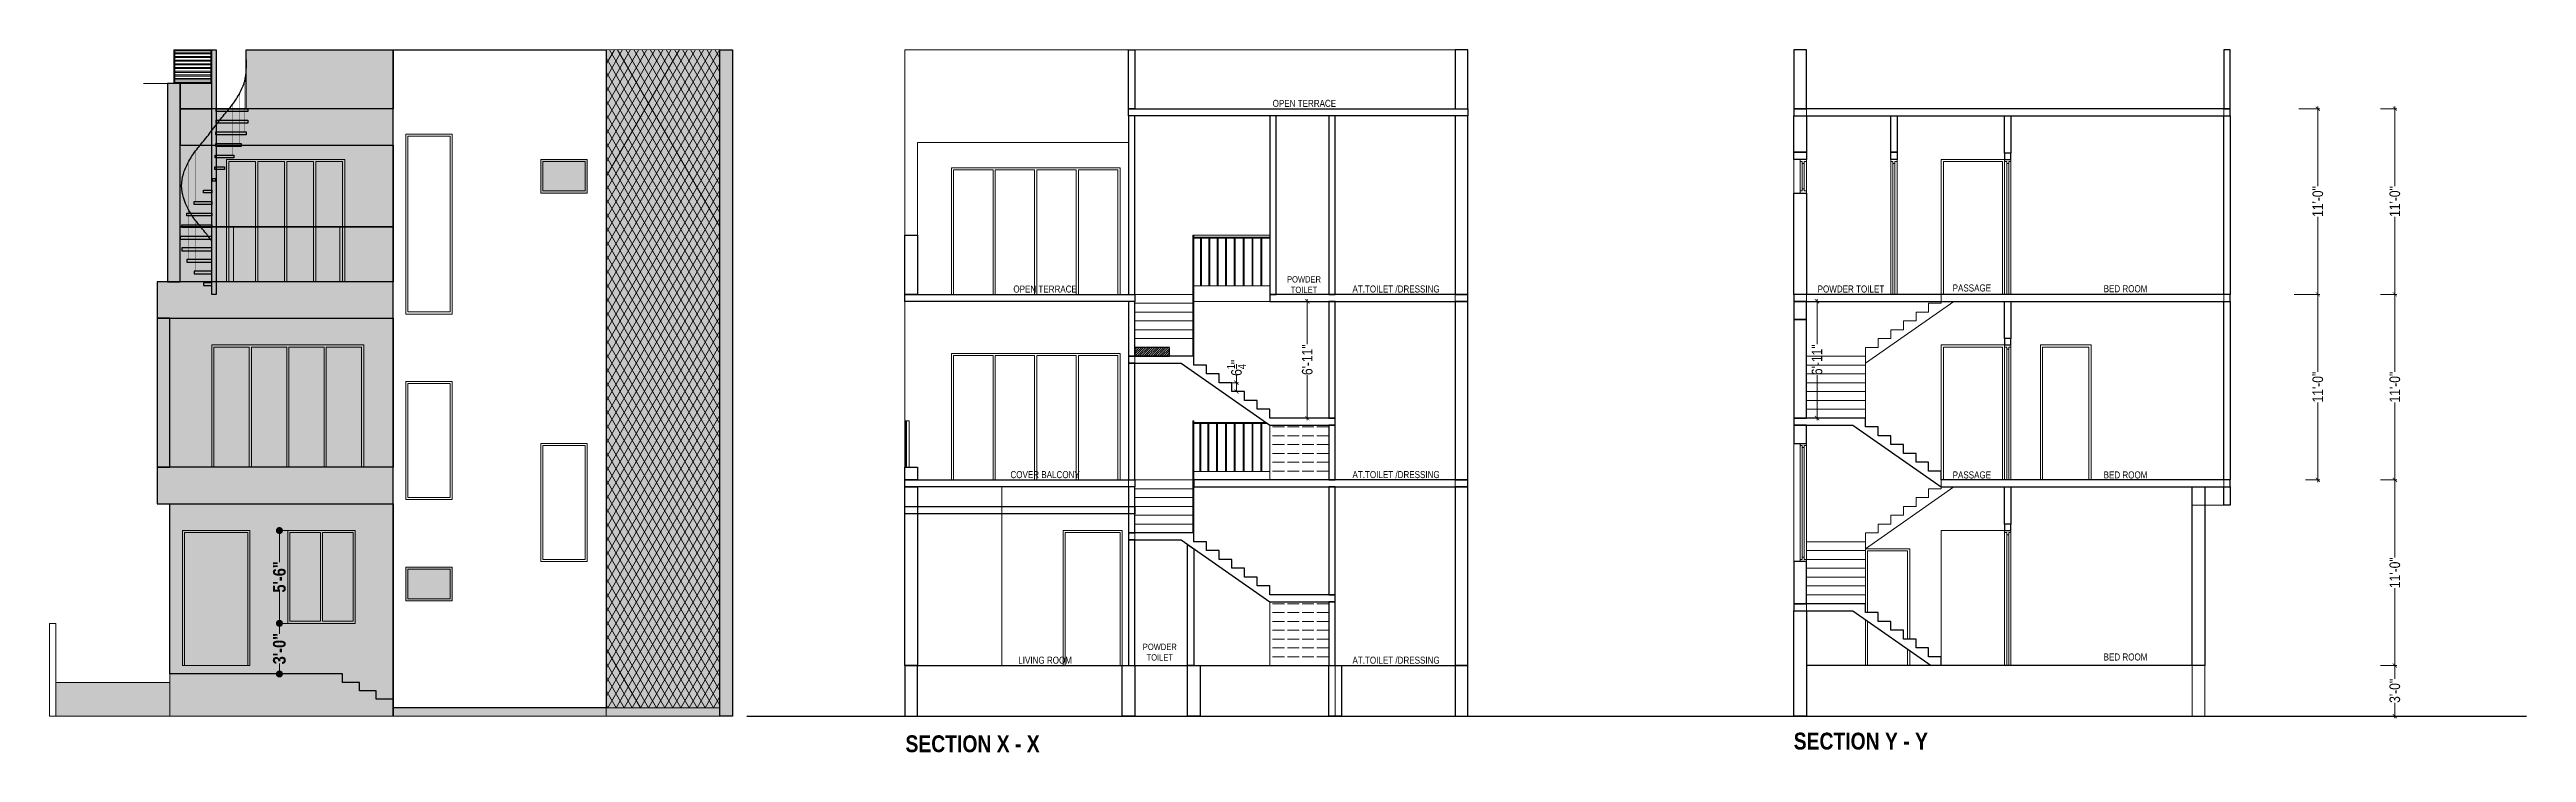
# Model space of a CAD drawing. Header units: millimetres. Extents: x 56222 to 3066687, y -650199 to -121287.
# Drawn here: x 151868 to 153630, y -177091 to -176591 of the extents above; entities that cross this region are included whole.
import ezdxf

# ---------------------------------------------------------------- set-up
doc = ezdxf.new("R2010")
doc.units = ezdxf.units.MM
doc.header["$MEASUREMENT"] = 0
doc.header["$PDMODE"] = 35
doc.linetypes.add('ACAD_ISO02W100', pattern=[15, 12, -3])
doc.layers.get('Defpoints').update_dxf_attribs({"color": 220})
for name, color, linetype, lineweight in [('ELEVATION', 250, 'Continuous', 9), ('ELEVATION ( D~W~RaiL )', 250, 'Continuous', 9), ('ELEVATION ( HATCH )', 251, 'Continuous', 9), ('ELEVATION ( SPIRAL STAIR )', 250, 'Continuous', 9), ('ELEVATION ( WALL COLOUR ) X_', 7, 'Continuous', 9), ('FURNITURE', 32, 'Continuous', 9), ('SECTION', 7, 'Continuous', 9), ('SECTION ( DIM )', 250, 'Continuous', 18), ('SECTION ( D~W~RaiL )', 250, 'Continuous', 18), ('SECTION ( GLASS  COLOUR ) X_', 7, 'Continuous', 9), ('SECTION ( PLine )', 251, 'Continuous', 30), ('SECTION ( SLAB PLine )', 104, 'Continuous', 30), ('X_SHEET', 7, 'Continuous', 9)]:
    doc.layers.add(name, color=color, linetype=linetype, lineweight=lineweight)
for name, color, linetype in [('ELEVATION ( GLASS COLOUR ) X_', 7, 'Continuous'), ('ELEVATION )~BOUNDRY ~( WALL COLOUR ) _', 7, 'Continuous'), ('SECTION ( Text )', 250, 'Continuous')]:
    doc.layers.add(name, color=color, linetype=linetype)
doc.styles.add("Cn_BT_0'-0", font='swissc.ttf')
doc.styles.add('Cn_BT_7½', font='swissc.ttf', dxfattribs={"height": 7.5})
doc.styles.add('Cn_BT_9 ( BOLD )', font='swisscb.ttf', dxfattribs={"height": 9})
doc.styles.add('KATHA', font='swissc.ttf')
doc.dimstyles.new('Cn_BT_7½', dxfattribs={"dimtxt": 9, "dimasz": 3, "dimexe": 1.5, "dimexo": 0, "dimgap": 0.09, "dimtad": 0, "dimdec": 3, "dimzin": 3, "dimdsep": 46, "dimlunit": 4, "dimtxsty": 'Cn_BT_7½', "dimblk": 'ARCHTICK', "dimcen": 0.09, "dimdle": 1.5, "dimclrd": 251, "dimclre": 251, "dimclrt": 14, "dimadec": 0, "dimazin": 0, "dimtfac": 0.75, "dimtdec": 3, "dimtofl": 0, "dimtmove": 0, "dimatfit": 3, "dimfxl": 0, "dimtolj": 1, "dimtzin": 0, "dimlwd": 15, "dimlwe": 15, "dimarcsym": 0})
doc.dimstyles.new('Cn_BT_9 ( BOLD )', dxfattribs={"dimtxt": 9, "dimasz": 5, "dimexe": 1.5, "dimexo": 0, "dimgap": 0.09, "dimtad": 0, "dimzin": 3, "dimdsep": 46, "dimlunit": 4, "dimtxsty": 'Cn_BT_9 ( BOLD )', "dimblk": 'DOT', "dimcen": 0.09, "dimdle": 1.5, "dimclrd": 251, "dimclre": 251, "dimclrt": 5, "dimadec": 0, "dimazin": 0, "dimtfac": 0.75, "dimtofl": 0, "dimtmove": 0, "dimatfit": 3, "dimfxl": 0, "dimtolj": 1, "dimtzin": 0, "dimlwd": 15, "dimlwe": 15, "dimarcsym": 0})

msp = doc.modelspace()

# ---------------------------------------------------------------- texts
at = {"layer": 'SECTION ( Text )', "attachment_point": 5, "style": 'KATHA'}
for s, insert, char_height in [('OPEN TERRACE', (152760.5506, -176629.4331), 5), ('POWDER \\PTOILET', (152760.2708, -176758.3226), 4.5), ('OPEN TERRACE', (152576.08, -176761.4657), 5), ('AT.TOILET /DRESSING', (152825.7756, -176761.4331), 5), ('POWDER TOILET', (153149.4129, -176761.4331), 5), ('PASSAGE', (153235.4338, -176760.7114), 5), ('BED ROOM', (153344.7848, -176761.2491), 5), ('COVER BALCONY', (152576.08, -176893.4657), 5), ('AT.TOILET /DRESSING', (152825.7756, -176893.4331), 5), ('PASSAGE', (153235.4338, -176893.6778), 5), ('BED ROOM', (153344.7848, -176893.6778), 5), ('POWDER \\PTOILET', (152657.6712, -177019.6943), 4.5), ('BED ROOM', (153344.7848, -177023.1586), 5), ('LIVING ROOM', (152576.08, -177025.4331), 5), ('AT.TOILET /DRESSING', (152825.7756, -177025.4331), 5)]:
    msp.add_mtext(s, dxfattribs=dict(at, insert=insert, char_height=char_height))
at = {"layer": 'X_SHEET', "ltscale": 0.25, "char_height": 12, "attachment_point": 1, "style": "Cn_BT_0'-0"}
for s, insert in [('{\\fSwis721 Cn BT|b1|i0|c0|p34;\\C29;SECTION X - X}', (152476.7514, -177078.8408)), ('{\\fSwis721 Cn BT|b1|i0|c0|p34;\\C29;SECTION Y - Y}', (153108.7107, -177076.9468))]:
    msp.add_mtext(s, dxfattribs=dict(at, insert=insert))

# ---------------------------------------------------------------- blocks, each defined once
blk = doc.blocks.new('SPRIAL STAIR')
at = {"layer": 'ELEVATION', "lineweight": 30}
h = blk.add_hatch(color=1, dxfattribs=at)
h.set_gradient(color1=(169, 105, 75), color2=(239, 226, 220), one_color=1, tint=0.9, name='CYLINDER')
h.paths.add_polyline_path([(1.5, 0), (-1.5, 0), (-1.5, 174), (1.5, 174)])
at = {"layer": 'ELEVATION', "lineweight": -3}
blk.add_lwpolyline([(1.5, 0), (-1.5, 0), (-1.5, 174), (1.5, 174)], close=True, dxfattribs=at)
at = {"layer": 'ELEVATION', "color": 32, "const_width": 0.18}
for points in [[(23, 132), (23, 168)], [(23, 123.8), (23, 159.8)], [(18.4, 107.2), (18.4, 143.2)], [(21.8, 115.5), (21.8, 151.5)], [(6.4, 90.8), (6.4, 126.8)], [(13.1, 99), (13.1, 135)], [(-6.4, 74.2), (-6.4, 110.2)], [(0, 82.5), (0, 118.5)], [(-18.4, 57.8), (-18.4, 93.8)], [(-13.1, 66), (-13.1, 102)], [(-23, 41.2), (-23, 77.2)], [(-21.8, 49.5), (-21.8, 85.5)], [(-21.8, 33), (-21.8, 69)], [(-18.4, 24.8), (-18.4, 60.8)], [(-13.1, 16.5), (-13.1, 52.5)], [(-6.4, 8.2), (-6.4, 44.2)]]:
    blk.add_lwpolyline(points, dxfattribs=at)
at = {"layer": 'ELEVATION', "color": 32, "lineweight": -3}
for points in [[(1.5, 132), (24, 132), (24, 130), (1.5, 130)], [(1.5, 123.8), (24, 123.8), (24, 121.8), (1.5, 121.8)], [(1.2, 107.2), (19.4, 107.2), (19.4, 105.2), (1.2, 105.2)], [(1.4, 115.5), (22.8, 115.5), (22.8, 113.5), (1.4, 113.5)], [(0.5, 90.8), (7.4, 90.8), (7.4, 88.8), (0.5, 88.8)], [(0.9, 99), (14.1, 99), (14.1, 97), (0.9, 97)], [(-7.4, 74.2), (-1.5, 74.2), (-1.5, 72.2), (-7.4, 72.2)], [(-1, 82.5), (1, 82.5), (1, 80.5), (-1, 80.5)], [(-19.4, 57.8), (-1.5, 57.8), (-1.5, 55.8), (-19.4, 55.8)], [(-14.1, 66), (-1.5, 66), (-1.5, 64), (-14.1, 64)], [(-24, 39.2), (-1.5, 39.2), (-1.5, 41.2), (-24, 41.2)], [(-22.8, 49.5), (-1.5, 49.5), (-1.5, 47.5), (-22.8, 47.5)], [(-22.8, 31), (-1.5, 31), (-1.5, 33), (-22.8, 33)], [(-19.4, 22.8), (-1.5, 22.8), (-1.5, 24.8), (-19.4, 24.8)], [(-14.1, 14.5), (-1.5, 14.5), (-1.5, 16.5), (-14.1, 16.5)], [(-7.4, 6.2), (-1.5, 6.2), (-1.5, 8.2), (-7.4, 8.2)]]:
    blk.add_lwpolyline(points, close=True, dxfattribs=at)
at = {"layer": 'ELEVATION', "color": 32, "lineweight": 30}
blk.add_open_spline([(-1.5, 38), (-3.1, 40.1), (-6.9, 45), (-13.1, 52.2), (-20, 62.6), (-23.9, 74.3), (-22.1, 85.8), (-18.5, 94.1), (-13.1, 102.4), (-6.4, 110.1), (0, 118.5), (6.4, 126.9), (13.1, 134.6), (18.5, 142.9), (22.2, 151.2), (23.2, 159.7), (23.1, 165.3), (23, 168)], degree=3, knots=[2.475585, 2.475585, 2.475585, 2.475585, 10.451449, 21.073335, 30.884245, 48.009061, 56.342265, 65.268822, 75.079732, 85.701618, 96.153067, 106.604516, 117.226402, 127.037312, 135.963869, 144.297073, 152.547073, 152.547073, 152.547073, 152.547073], dxfattribs=at)
blk = doc.blocks.new('_ArchTick')
at = {"color": 0, "linetype": 'ByBlock', "const_width": 0.15}
blk.add_lwpolyline([(-0.5, -0.5), (0.5, 0.5)], dxfattribs=at)
blk = doc.blocks.new('*D525')
at = {"layer": 'Defpoints', "color": 0, "transparency": 16777216}
for p in [(153117.7, -176770.2), (153125.3, -176770.2), (153117.7, -176853.2)]:
    blk.add_point(p, dxfattribs=at)
at = {"layer": 'SECTION ( DIM )', "color": 251, "lineweight": 15, "transparency": 16777216}
for p, q in [((153117.7, -176770.2), (153126.8, -176770.2)), ((153125.3, -176768.7), (153125.3, -176800.7)), ((153125.3, -176854.7), (153125.3, -176822.7)), ((153117.7, -176853.2), (153126.8, -176853.2))]:
    blk.add_line(p, q, dxfattribs=at)
at = {"layer": 'SECTION ( DIM )', "color": 251, "lineweight": 15, "transparency": 16777216, "xscale": 3, "yscale": 3, "zscale": 3}
for p, rotation in [((153125.3, -176770.2), 90), ((153125.3, -176853.2), 270)]:
    blk.add_blockref('_ArchTick', p, dxfattribs=dict(at, rotation=rotation))
at = {"layer": 'SECTION ( DIM )', "color": 14, "transparency": 16777216, "insert": (153125.3, -176811.7), "char_height": 7.5, "attachment_point": 5, "rotation": 90, "style": 'Cn_BT_7½'}
blk.add_mtext('\\A1;6\'-11"', dxfattribs=at)
blk = doc.blocks.new('*D526')
at = {"layer": 'Defpoints', "color": 0, "transparency": 16777216}
for p in [(153464.8, -176765.2), (153481.6, -176765.2), (153472.8, -176897.2)]:
    blk.add_point(p, dxfattribs=at)
at = {"layer": 'SECTION ( DIM )', "color": 251, "lineweight": 15, "transparency": 16777216}
for p, q in [((153464.8, -176765.2), (153483.1, -176765.2)), ((153481.6, -176763.7), (153481.6, -176820.3)), ((153481.6, -176898.7), (153481.6, -176842.1)), ((153472.8, -176897.2), (153483.1, -176897.2))]:
    blk.add_line(p, q, dxfattribs=at)
at = {"layer": 'SECTION ( DIM )', "color": 251, "lineweight": 15, "transparency": 16777216, "xscale": 3, "yscale": 3, "zscale": 3}
for p, rotation in [((153481.6, -176765.2), 90), ((153481.6, -176897.2), 270)]:
    blk.add_blockref('_ArchTick', p, dxfattribs=dict(at, rotation=rotation))
at = {"layer": 'SECTION ( DIM )', "color": 14, "transparency": 16777216, "insert": (153481.6, -176831.2), "char_height": 7.5, "attachment_point": 5, "rotation": 90, "style": 'Cn_BT_7½'}
blk.add_mtext('\\A1;11\'-0"', dxfattribs=at)
blk = doc.blocks.new('*D527')
at = {"layer": 'Defpoints', "color": 0, "transparency": 16777216}
for p in [(153468.1, -176633.2), (153481.6, -176633.2), (153464.8, -176765.2)]:
    blk.add_point(p, dxfattribs=at)
at = {"layer": 'SECTION ( DIM )', "color": 251, "lineweight": 15, "transparency": 16777216}
for p, q in [((153468.1, -176633.2), (153483.1, -176633.2)), ((153481.6, -176631.7), (153481.6, -176688.3)), ((153481.6, -176766.7), (153481.6, -176710.1)), ((153464.8, -176765.2), (153483.1, -176765.2))]:
    blk.add_line(p, q, dxfattribs=at)
at = {"layer": 'SECTION ( DIM )', "color": 251, "lineweight": 15, "transparency": 16777216, "xscale": 3, "yscale": 3, "zscale": 3}
for p, rotation in [((153481.6, -176633.2), 90), ((153481.6, -176765.2), 270)]:
    blk.add_blockref('_ArchTick', p, dxfattribs=dict(at, rotation=rotation))
at = {"layer": 'SECTION ( DIM )', "color": 14, "transparency": 16777216, "insert": (153481.6, -176699.2), "char_height": 7.5, "attachment_point": 5, "rotation": 90, "style": 'Cn_BT_7½'}
blk.add_mtext('\\A1;11\'-0"', dxfattribs=at)
blk = doc.blocks.new('*D528')
at = {"layer": 'Defpoints', "color": 0, "transparency": 16777216}
for p in [(153526.2, -176897.2), (153526.2, -177029.2), (153536.4, -177029.2)]:
    blk.add_point(p, dxfattribs=at)
at = {"layer": 'SECTION ( DIM )', "color": 251, "lineweight": 15, "transparency": 16777216}
for p, q in [((153526.2, -176897.2), (153537.9, -176897.2)), ((153536.4, -176895.7), (153536.4, -176952.3)), ((153536.4, -177030.7), (153536.4, -176974.1)), ((153526.2, -177029.2), (153537.9, -177029.2))]:
    blk.add_line(p, q, dxfattribs=at)
at = {"layer": 'SECTION ( DIM )', "color": 251, "lineweight": 15, "transparency": 16777216, "xscale": 3, "yscale": 3, "zscale": 3}
for p, rotation in [((153536.4, -176897.2), 90), ((153536.4, -177029.2), 270)]:
    blk.add_blockref('_ArchTick', p, dxfattribs=dict(at, rotation=rotation))
at = {"layer": 'SECTION ( DIM )', "color": 14, "transparency": 16777216, "insert": (153536.4, -176963.2), "char_height": 7.5, "attachment_point": 5, "rotation": 90, "style": 'Cn_BT_7½'}
blk.add_mtext('\\A1;11\'-0"', dxfattribs=at)
blk = doc.blocks.new('*D529')
at = {"layer": 'Defpoints', "color": 0, "transparency": 16777216}
for p in [(153526.2, -177029.2), (153526.2, -177065.2), (153536.4, -177065.2)]:
    blk.add_point(p, dxfattribs=at)
at = {"layer": 'SECTION', "color": 251, "lineweight": 15, "transparency": 16777216}
for p, q in [((153526.2, -177029.2), (153537.9, -177029.2)), ((153536.4, -177027.7), (153536.4, -177038.6)), ((153536.4, -177066.7), (153536.4, -177055.8)), ((153526.2, -177065.2), (153537.9, -177065.2))]:
    blk.add_line(p, q, dxfattribs=at)
at = {"layer": 'SECTION', "color": 251, "lineweight": 15, "transparency": 16777216, "xscale": 3, "yscale": 3, "zscale": 3}
for p, rotation in [((153536.4, -177029.2), 90), ((153536.4, -177065.2), 270)]:
    blk.add_blockref('_ArchTick', p, dxfattribs=dict(at, rotation=rotation))
at = {"layer": 'SECTION', "color": 14, "transparency": 16777216, "insert": (153536.4, -177047.2), "char_height": 7.5, "attachment_point": 5, "rotation": 90, "style": 'Cn_BT_7½'}
blk.add_mtext('\\A1;3\'-0"', dxfattribs=at)
blk = doc.blocks.new('*D530')
at = {"layer": 'Defpoints', "color": 0, "transparency": 16777216}
for p in [(153526.2, -176765.2), (153536.4, -176765.2), (153526.2, -176897.2)]:
    blk.add_point(p, dxfattribs=at)
at = {"layer": 'SECTION ( DIM )', "color": 251, "lineweight": 15, "transparency": 16777216}
for p, q in [((153526.2, -176765.2), (153537.9, -176765.2)), ((153536.4, -176763.7), (153536.4, -176820.3)), ((153536.4, -176898.7), (153536.4, -176842.1)), ((153526.2, -176897.2), (153537.9, -176897.2))]:
    blk.add_line(p, q, dxfattribs=at)
at = {"layer": 'SECTION ( DIM )', "color": 251, "lineweight": 15, "transparency": 16777216, "xscale": 3, "yscale": 3, "zscale": 3}
for p, rotation in [((153536.4, -176765.2), 90), ((153536.4, -176897.2), 270)]:
    blk.add_blockref('_ArchTick', p, dxfattribs=dict(at, rotation=rotation))
at = {"layer": 'SECTION ( DIM )', "color": 14, "transparency": 16777216, "insert": (153536.4, -176831.2), "char_height": 7.5, "attachment_point": 5, "rotation": 90, "style": 'Cn_BT_7½'}
blk.add_mtext('\\A1;11\'-0"', dxfattribs=at)
blk = doc.blocks.new('*D531')
at = {"layer": 'Defpoints', "color": 0, "transparency": 16777216}
for p in [(153526.2, -176633.2), (153536.4, -176633.2), (153526.2, -176765.2)]:
    blk.add_point(p, dxfattribs=at)
at = {"layer": 'SECTION ( DIM )', "color": 251, "lineweight": 15, "transparency": 16777216}
for p, q in [((153526.2, -176633.2), (153537.9, -176633.2)), ((153536.4, -176631.7), (153536.4, -176688.3)), ((153536.4, -176766.7), (153536.4, -176710.1)), ((153526.2, -176765.2), (153537.9, -176765.2))]:
    blk.add_line(p, q, dxfattribs=at)
at = {"layer": 'SECTION ( DIM )', "color": 251, "lineweight": 15, "transparency": 16777216, "xscale": 3, "yscale": 3, "zscale": 3}
for p, rotation in [((153536.4, -176633.2), 90), ((153536.4, -176765.2), 270)]:
    blk.add_blockref('_ArchTick', p, dxfattribs=dict(at, rotation=rotation))
at = {"layer": 'SECTION ( DIM )', "color": 14, "transparency": 16777216, "insert": (153536.4, -176699.2), "char_height": 7.5, "attachment_point": 5, "rotation": 90, "style": 'Cn_BT_7½'}
blk.add_mtext('\\A1;11\'-0"', dxfattribs=at)
blk = doc.blocks.new('*D535')
at = {"layer": 'Defpoints', "color": 0, "transparency": 16777216}
for p in [(152757, -176770.2), (152757, -176853.2), (152762.6, -176853.2)]:
    blk.add_point(p, dxfattribs=at)
at = {"layer": 'SECTION', "color": 251, "lineweight": 15, "transparency": 16777216}
for p, q in [((152757, -176770.2), (152764.1, -176770.2)), ((152762.6, -176768.7), (152762.6, -176800.7)), ((152762.6, -176854.7), (152762.6, -176822.7)), ((152757, -176853.2), (152764.1, -176853.2))]:
    blk.add_line(p, q, dxfattribs=at)
at = {"layer": 'SECTION', "color": 251, "lineweight": 15, "transparency": 16777216, "xscale": 3, "yscale": 3, "zscale": 3}
for p, rotation in [((152762.6, -176770.2), 90), ((152762.6, -176853.2), 270)]:
    blk.add_blockref('_ArchTick', p, dxfattribs=dict(at, rotation=rotation))
at = {"layer": 'SECTION', "color": 14, "transparency": 16777216, "insert": (152762.6, -176811.7), "char_height": 7.5, "attachment_point": 5, "rotation": 90, "style": 'Cn_BT_7½'}
blk.add_mtext('\\A1;6\'-11"', dxfattribs=at)
blk = doc.blocks.new('*D536')
at = {"layer": 'Defpoints', "color": 0, "transparency": 16777216}
for p in [(152708.9, -176828.1), (152708.9, -176834.3), (152712.2, -176834.3)]:
    blk.add_point(p, dxfattribs=at)
at = {"layer": 'SECTION', "color": 251, "lineweight": 15, "transparency": 16777216}
for p, q in [((152712.2, -176828.1), (152712.2, -176822.8)), ((152712.2, -176834.3), (152712.2, -176826.6)), ((152708.9, -176828.1), (152713.7, -176828.1)), ((152708.9, -176834.3), (152713.7, -176834.3))]:
    blk.add_line(p, q, dxfattribs=at)
at = {"layer": 'SECTION', "color": 251, "lineweight": 15, "transparency": 16777216, "xscale": 3, "yscale": 3, "zscale": 3}
for p, rotation in [((152712.2, -176828.1), 90), ((152712.2, -176834.3), 270)]:
    blk.add_blockref('_ArchTick', p, dxfattribs=dict(at, rotation=rotation))
at = {"layer": 'SECTION', "color": 14, "transparency": 16777216, "insert": (152712.2, -176817.5), "char_height": 7.5, "attachment_point": 5, "rotation": 90, "style": 'Cn_BT_7½'}
blk.add_mtext('\\A1;6{\\H0.75x;\\S1/4;}"', dxfattribs=at)
blk = doc.blocks.new('_Dot')
at = {"color": 0, "linetype": 'ByBlock', "lineweight": -2}
blk.add_line((-0.5, 0), (-1, 0), dxfattribs=at)
at = {"color": 0, "linetype": 'ByBlock', "const_width": 0.5}
blk.add_lwpolyline([(-0.25, 0, 1), (0.25, 0, 1)], format="xyb", close=True, dxfattribs=at)
blk = doc.blocks.new('*D1209')
at = {"layer": 'Defpoints', "color": 0, "lineweight": 30, "transparency": 16777216}
for p in [(152037.2, -176933.2), (152031.3, -176999.2), (152037.2, -176999.2)]:
    blk.add_point(p, dxfattribs=at)
at = {"layer": 'FURNITURE', "color": 251, "lineweight": 15, "transparency": 16777216}
for p, q in [((152037.2, -176933.2), (152029.8, -176933.2)), ((152031.3, -176938.2), (152031.3, -176955.6)), ((152031.3, -176994.2), (152031.3, -176976.8)), ((152037.2, -176999.2), (152029.8, -176999.2))]:
    blk.add_line(p, q, dxfattribs=at)
at = {"layer": 'FURNITURE', "color": 251, "lineweight": 15, "transparency": 16777216, "xscale": 5, "yscale": 5, "zscale": 5}
for p, rotation in [((152031.3, -176933.2), 90), ((152031.3, -176999.2), 270)]:
    blk.add_blockref('_Dot', p, dxfattribs=dict(at, rotation=rotation))
at = {"layer": 'FURNITURE', "color": 5, "lineweight": 30, "transparency": 16777216, "insert": (152031.3, -176966.2), "char_height": 9, "attachment_point": 5, "rotation": 90, "style": 'Cn_BT_9 ( BOLD )'}
blk.add_mtext('\\A1;5\'-6"', dxfattribs=at)
blk = doc.blocks.new('*D1210')
at = {"layer": 'Defpoints', "color": 0, "lineweight": 30, "transparency": 16777216}
for p in [(152037.2, -176999.2), (152031.3, -177035.2), (152037.2, -177035.2)]:
    blk.add_point(p, dxfattribs=at)
at = {"layer": 'FURNITURE', "color": 251, "lineweight": 15, "transparency": 16777216}
for p, q in [((152037.2, -176999.2), (152029.8, -176999.2)), ((152031.3, -177004.2), (152031.3, -177006.6)), ((152037.2, -177035.2), (152029.8, -177035.2)), ((152031.3, -177030.2), (152031.3, -177027.8))]:
    blk.add_line(p, q, dxfattribs=at)
at = {"layer": 'FURNITURE', "color": 251, "lineweight": 15, "transparency": 16777216, "xscale": 5, "yscale": 5, "zscale": 5}
for p, rotation in [((152031.3, -176999.2), 90), ((152031.3, -177035.2), 270)]:
    blk.add_blockref('_Dot', p, dxfattribs=dict(at, rotation=rotation))
at = {"layer": 'FURNITURE', "color": 5, "lineweight": 30, "transparency": 16777216, "insert": (152031.3, -177017.2), "char_height": 9, "attachment_point": 5, "rotation": 90, "style": 'Cn_BT_9 ( BOLD )'}
blk.add_mtext('\\A1;3\'-0"', dxfattribs=at)

# ---------------------------------------------------------------- dimensions: what is measured, and where the dimension line sits
at = {"layer": 'FURNITURE', "color": 242, "lineweight": 30, "true_color": 0xcd2027}
for base, p1, p2, picture, middle in [((152031.328, -176999.2004), (152037.2441, -176933.2004), (152037.2441, -176999.2004), '*D1209', (152031.328, -176966.2004)), ((152031.328, -177035.2004), (152037.2441, -176999.2004), (152037.2441, -177035.2004), '*D1210', (152031.328, -177017.2004))]:
    dim = msp.add_linear_dim(base=base, p1=p1, p2=p2, angle=90, dimstyle='Cn_BT_9 ( BOLD )', dxfattribs=at)
    dim.commit()
    dim.dimension.update_dxf_attribs({"geometry": picture, "text_midpoint": middle})
at = {"layer": 'SECTION', "color": 5}
dim = msp.add_linear_dim(base=(152762.58, -176853.2004), p1=(152757.0409, -176770.2004), p2=(152757.0409, -176853.2004), angle=90, dimstyle='Cn_BT_7½', dxfattribs=at)
dim.commit()
dim.dimension.update_dxf_attribs({"geometry": '*D535', "text_midpoint": (152762.58, -176811.7004)})
dim = msp.add_linear_dim(base=(152712.1954, -176834.3432), p1=(152708.8758, -176828.0575), p2=(152708.8758, -176834.3432), angle=90, dimstyle='Cn_BT_7½', dxfattribs=at)
dim.commit()
dim.dimension.update_dxf_attribs({"geometry": '*D536', "text_midpoint": (152712.1954, -176817.457), "dimtype": 160})
dim = msp.add_linear_dim(base=(153536.4389, -177065.2004), p1=(153526.2206, -177029.2004), p2=(153526.2206, -177065.2004), angle=90, dimstyle='Cn_BT_7½', override={"dimtmove": 1}, dxfattribs=at)
dim.commit()
dim.dimension.update_dxf_attribs({"geometry": '*D529', "text_midpoint": (153536.4389, -177047.2004)})
at = {"layer": 'SECTION ( DIM )'}
for base, p1, p2, picture, middle in [((153481.5758, -176633.2004), (153464.7756, -176765.2004), (153468.1356, -176633.2004), '*D527', (153481.5758, -176699.2004)), ((153481.5758, -176765.2004), (153472.8398, -176897.2004), (153464.7756, -176765.2004), '*D526', (153481.5758, -176831.2004))]:
    dim = msp.add_linear_dim(base=base, p1=p1, p2=p2, angle=90, dimstyle='Cn_BT_7½', override={"dimtmove": 1}, dxfattribs=at)
    dim.commit()
    dim.dimension.update_dxf_attribs({"geometry": picture, "text_midpoint": middle})
for base, p1, p2, picture, middle in [((153536.4389, -176633.2004), (153526.2206, -176765.2004), (153526.2206, -176633.2004), '*D531', (153536.4389, -176699.2004)), ((153125.3437, -176770.2004), (153117.7107, -176853.2004), (153117.7107, -176770.2004), '*D525', (153125.3437, -176811.7004)), ((153536.4389, -176765.2004), (153526.2206, -176897.2004), (153526.2206, -176765.2004), '*D530', (153536.4389, -176831.2004)), ((153536.4389, -177029.2004), (153526.2206, -176897.2004), (153526.2206, -177029.2004), '*D528', (153536.4389, -176963.2004))]:
    dim = msp.add_linear_dim(base=base, p1=p1, p2=p2, angle=90, dimstyle='Cn_BT_7½', dxfattribs=at)
    dim.commit()
    dim.dimension.update_dxf_attribs({"geometry": picture, "text_midpoint": middle})

# ---------------------------------------------------------------- hatches: boundary and pattern name
at = {"layer": 'ELEVATION'}
h = msp.add_hatch(color=256, dxfattribs=at)
h.set_gradient(color1=(228, 222, 202), color2=(243, 240, 231), one_color=1, tint=0.93, name='CYLINDER')
h.paths.add_polyline_path([(152007.7441, -176591.2004), (152112.2441, -176591.2004), (152112.2441, -176633.2004), (152007.7441, -176633.2004)])
h = msp.add_hatch(color=256, dxfattribs=at)
h.set_gradient(color1=(153, 81, 71), color2=(176, 95, 84), one_color=1, tint=0.51)
h.paths.add_polyline_path([(151960.7441, -176615.2004), (151951.7441, -176615.2004), (151951.7441, -176756.2004), (151960.7441, -176756.2004)])
h = msp.add_hatch(color=256, dxfattribs=at)
h.set_gradient(color1=(228, 222, 202), color2=(243, 240, 231), one_color=1, tint=0.93, name='CYLINDER')
h.paths.add_polyline_path([(151983.2441, -176615.2004), (151960.7441, -176615.2004), (151960.7441, -176633.2004), (151983.2441, -176633.2004)])
at = {"layer": 'ELEVATION', "lineweight": 30}
h = msp.add_hatch(color=256, dxfattribs=at)
h.set_gradient(color1=(255, 207, 158), color2=(255, 232, 209), one_color=1, tint=0.91, name='CYLINDER')
h.paths.add_polyline_path([(151960.7441, -176659.2004), (152112.2441, -176659.2004), (152112.2441, -176756.2004), (151960.7441, -176756.2004)])
h.paths.add_polyline_path([(151993.7441, -176669.2004), (152077.7441, -176669.2004), (152077.7441, -176756.2004), (151993.7441, -176756.2004)], flags=16)
at = {"layer": 'ELEVATION'}
h = msp.add_hatch(color=256, dxfattribs=at)
h.set_gradient(color1=(154, 163, 167), color2=(184, 191, 193), one_color=1, tint=0.74, name='CYLINDER')
h.paths.add_polyline_path([(151944.2441, -176888.2004), (151953.2441, -176888.2004), (151953.2441, -176782.2004), (151944.2441, -176782.2004)])
h = msp.add_hatch(color=256, dxfattribs=at)
h.set_gradient(color1=(255, 184, 112), color2=(255, 207, 158), one_color=1, tint=0.81)
h.paths.add_polyline_path([(151953.2441, -176782.2004), (152112.2441, -176782.2004), (152112.2441, -176888.2004), (151953.2441, -176888.2004)])
h.paths.add_polyline_path([(151983.2441, -176888.2004), (151983.2441, -176801.2004), (152091.2441, -176801.2004), (152091.2441, -176888.2004)], flags=16)
h = msp.add_hatch(color=256, dxfattribs=at)
h.set_gradient(color1=(255, 153, 51), color2=(242, 85, 64), tint=0.74)
h.paths.add_polyline_path([(151953.2441, -177035.2004), (151953.2441, -176914.2004), (152112.2441, -176914.2004), (152112.2441, -177053.2004), (152100.2441, -177053.2004), (152100.2441, -177047.2004), (152088.2441, -177047.2004), (152088.2441, -177041.2004), (152076.2441, -177041.2004), (152076.2441, -177035.2004)])
h.paths.add_polyline_path([(151962.2441, -177029.2004), (151962.2441, -176933.2004), (152010.2441, -176933.2004), (152010.2441, -177029.2004)], flags=16)
h.paths.add_polyline_path([(152085.2441, -176999.2004), (152037.2441, -176999.2004), (152037.2441, -176933.2004), (152085.2441, -176933.2004)], flags=16)
at = {"layer": 'ELEVATION ( D~W~RaiL )'}
h = msp.add_hatch(dxfattribs=at)
h.set_pattern_fill('ANSI32', color=256, scale=7, angle=135, style=0)
h.set_pattern_definition([(180, (151961.4441, -176615.2004), (-4e-16, -2.625), []), (180, (151960.5691, -176614.3254), (-4e-16, -2.625), [])])
h.paths.add_polyline_path([(151956.9441, -176615.2004), (151982.5441, -176615.2004), (151982.5441, -176591.9004), (151956.9441, -176591.9004)])
at = {"layer": 'ELEVATION ( GLASS COLOUR ) X_'}
h = msp.add_hatch(color=256, dxfattribs=at)
h.set_gradient(color1=(196, 215, 217), color2=(243, 247, 247), one_color=1, tint=0.96, name='CYLINDER')
h.paths.add_polyline_path([(151993.7441, -176669.2004), (152077.7441, -176669.2004), (152077.7441, -176756.2004), (151993.7441, -176756.2004)])
h = msp.add_hatch(color=256, dxfattribs=at)
h.set_gradient(color1=(196, 215, 217), color2=(243, 247, 247), one_color=1, tint=0.96, name='CYLINDER')
h.paths.add_polyline_path([(152217.2441, -176669.2004), (152250.2441, -176669.2004), (152250.2441, -176693.2004), (152217.2441, -176693.2004)])
h = msp.add_hatch(color=256, dxfattribs=at)
h.set_gradient(color1=(196, 215, 217), color2=(243, 247, 247), one_color=1, tint=0.96, name='CYLINDER')
h.paths.add_polyline_path([(151983.2441, -176801.2004), (152091.2441, -176801.2004), (152091.2441, -176888.2004), (151983.2441, -176888.2004)])
h = msp.add_hatch(color=256, dxfattribs=at)
h.set_gradient(color1=(196, 215, 217), color2=(243, 247, 247), one_color=1, tint=0.96, name='CYLINDER')
h.paths.add_polyline_path([(151962.2441, -177029.2004), (151962.2441, -176933.2004), (152010.2441, -176933.2004), (152010.2441, -177029.2004)])
h = msp.add_hatch(color=256, dxfattribs=at)
h.set_gradient(color1=(196, 215, 217), color2=(243, 247, 247), one_color=1, tint=0.96, name='CYLINDER')
h.paths.add_polyline_path([(152085.2441, -176999.2004), (152037.2441, -176999.2004), (152037.2441, -176933.2004), (152085.2441, -176933.2004)])
at = {"layer": 'ELEVATION ( HATCH )'}
h = msp.add_hatch(dxfattribs=at)
h.set_pattern_fill('_USER', color=34, scale=5, angle=60, style=0, pattern_type=0)
h.set_pattern_definition([(60, (152259.244, -177059.2004), (-4.330127, 2.5), [])])
h.paths.add_polyline_path([(152263.7441, -177059.2004), (152344.7441, -177059.2004), (152344.7441, -176591.11), (152263.7441, -176591.2004)])
h = msp.add_hatch(dxfattribs=at)
h.set_pattern_fill('_USER', color=34, scale=5, angle=300, style=0, pattern_type=0)
h.set_pattern_definition([(300, (152259.244, -177059.2004), (4.330127, 2.5), [])])
h.paths.add_polyline_path([(152263.7441, -177059.2004), (152344.7441, -177059.2004), (152344.7441, -176591.11), (152263.7441, -176591.2004)])
h = msp.add_hatch(dxfattribs=at)
h.set_pattern_fill('ANSI36', color=256, scale=18, style=0)
h.set_pattern_definition([(45, (151872.2441, -177065.2004), (1.193243, 4.375223), [5.625, -1.125, 0, -1.125])])
h.paths.add_polyline_path([(151872.2441, -177041.2004), (151872.2441, -177065.2004), (152344.7441, -177065.2004), (152344.7441, -177059.2004), (152112.2441, -177059.2004), (152112.2441, -177053.2004), (152100.2441, -177053.2004), (152100.2441, -177047.2004), (152088.2441, -177047.2004), (152088.2441, -177041.2004), (152076.2441, -177041.2004), (152076.2441, -177035.2004), (151953.2441, -177035.2004), (151953.2441, -177041.2004)])
at = {"layer": 'ELEVATION ( WALL COLOUR ) X_'}
h = msp.add_hatch(color=256, dxfattribs=at)
h.set_gradient(color1=(236, 232, 218), color2=(248, 247, 242), one_color=1, tint=0.96, name='CYLINDER')
h.paths.add_polyline_path([(152263.7441, -177059.2004), (152344.7441, -177059.2004), (152344.7441, -176591.11), (152263.7441, -176591.2004)])
h = msp.add_hatch(color=256, dxfattribs=at)
h.set_gradient(color1=(228, 222, 202), color2=(243, 240, 231), rotation=90, one_color=1, tint=0.93, name='CYLINDER')
h.paths.add_polyline_path([(152353.7441, -177065.2004), (152344.7441, -177065.2004), (152344.7441, -176591.2004), (152353.7441, -176591.2004)])
h = msp.add_hatch(color=256, dxfattribs=at)
h.set_gradient(color1=(154, 163, 167), color2=(184, 191, 193), rotation=90, one_color=1, tint=0.74, name='CYLINDER')
h.paths.add_polyline_path([(152112.2441, -176633.2004), (151960.7441, -176633.2004), (151960.7441, -176659.2004), (152112.2441, -176659.2004)])
h = msp.add_hatch(color=256, dxfattribs=at)
h.set_gradient(color1=(154, 163, 167), color2=(184, 191, 193), rotation=90, one_color=1, tint=0.74, name='CYLINDER')
h.paths.add_polyline_path([(152112.2441, -176756.2004), (151944.2441, -176756.2004), (151944.2441, -176782.2004), (152112.2441, -176782.2004)])
h = msp.add_hatch(color=256, dxfattribs=at)
h.set_gradient(color1=(154, 163, 167), color2=(184, 191, 193), rotation=90, one_color=1, tint=0.74, name='CYLINDER')
h.paths.add_polyline_path([(152112.2441, -176888.2004), (151944.2441, -176888.2004), (151944.2441, -176914.2004), (152112.2441, -176914.2004)])
h = msp.add_hatch(color=256, dxfattribs=at)
h.set_gradient(color1=(196, 215, 217), color2=(243, 247, 247), rotation=90, one_color=1, tint=0.96, name='CYLINDER')
h.paths.add_polyline_path([(152121.2441, -176959.2004), (152154.2441, -176959.2004), (152154.2441, -176983.2004), (152121.2441, -176983.2004)])
at = {"layer": 'SECTION'}
h = msp.add_hatch(dxfattribs=at)
h.set_pattern_fill('ANSI31', color=256, scale=9, style=0)
h.set_pattern_definition([(45, (152639.8758, -176809.2004), (-0.795495, 0.795495), [])])
h.paths.add_polyline_path([(152664.5315, -176809.2004), (152664.5315, -176802.9146), (152639.8758, -176802.9146), (152639.8758, -176809.2004)])
at = {"layer": 'SECTION ( GLASS  COLOUR ) X_'}
h = msp.add_hatch(color=5, dxfattribs=at)
h.set_gradient(color1=(196, 215, 217), color2=(243, 247, 247), rotation=90, one_color=1, tint=0.96, name='CYLINDER')
h.paths.add_polyline_path([(152112.2441, -176717.2004), (151960.7441, -176717.2004), (151960.7441, -176756.2004), (152112.2441, -176756.2004)])

# ---------------------------------------------------------------- linework, layer by layer
at = {"layer": 'ELEVATION'}
for p, q in [((152007.7441, -176591.2004), (152263.7441, -176591.2004)), ((152007.7441, -176633.2004), (152007.7441, -176591.2004)), ((152112.2441, -176921.2004), (152112.2441, -176591.2004)), ((152263.7441, -176591.2004), (152263.7441, -177065.2004)), ((152344.7441, -176591.2004), (152344.7441, -177065.2004)), ((152353.7441, -176591.2004), (152353.7441, -177065.2004)), ((151983.2441, -176615.2004), (151934.5343, -176615.2004)), ((151951.7441, -176756.2004), (151951.7441, -176615.2004)), ((151960.7441, -176615.2004), (151951.7441, -176615.2004)), ((151960.7441, -176756.2004), (151960.7441, -176615.2004)), ((151944.2441, -176914.2004), (151944.2441, -176756.2004)), ((151944.2441, -176782.2004), (151944.2441, -176756.2004)), ((151944.2441, -176756.2004), (152112.2441, -176756.2004)), ((151944.2441, -176782.2004), (152112.2441, -176782.2004)), ((151953.2441, -176888.2004), (151953.2441, -176782.2004)), ((151944.2441, -176914.2004), (151944.2441, -176888.2004)), ((151944.2441, -176888.2004), (152112.2441, -176888.2004)), ((151944.2441, -176914.2004), (152112.2441, -176914.2004)), ((151953.2441, -177065.2004), (151953.2441, -176914.2004)), ((151867.7441, -177065.2004), (151867.7441, -176999.2004)), ((151867.7441, -176999.2004), (151872.2441, -176999.2004)), ((151872.2441, -177065.2004), (151872.2441, -176999.2004))]:
    msp.add_line(p, q, dxfattribs=at)
at = {"layer": 'ELEVATION', "color": 253}
for p, q in [((151998.6191, -176717.2004), (151998.6191, -176756.2004)), ((152036.4941, -176717.2004), (152036.4941, -176756.2004)), ((152074.3691, -176717.2004), (152074.3691, -176756.2004))]:
    msp.add_line(p, q, dxfattribs=at)
at = {"layer": 'ELEVATION'}
for points in [[(152263.7441, -177059.2004), (152344.7441, -177059.2004), (152344.7441, -176591.11), (152263.7441, -176591.2004)], [(151960.7441, -176659.2004), (152112.2441, -176659.2004), (152112.2441, -176633.2004), (151960.7441, -176633.2004)], [(151867.7441, -177065.2004), (151872.2441, -177065.2004), (151872.2441, -176999.2004), (151867.7441, -176999.2004)]]:
    msp.add_lwpolyline(points, close=True, dxfattribs=at)
at = {"layer": 'ELEVATION', "const_width": 1}
msp.add_lwpolyline([(152112.2441, -176914.2004), (152112.2441, -177065.2004)], dxfattribs=at)
at = {"layer": 'ELEVATION'}
msp.add_lwpolyline([(152344.7441, -177059.2004), (152112.2441, -177059.2004), (152112.2441, -177053.2004), (152100.2441, -177053.2004), (152100.2441, -177047.2004), (152088.2441, -177047.2004), (152088.2441, -177041.2004), (152076.2441, -177041.2004), (152076.2441, -177035.2004), (151953.2441, -177035.2004), (151953.2441, -177041.2004), (151872.2441, -177041.2004)], dxfattribs=at)
at = {"layer": 'ELEVATION ( D~W~RaiL )'}
for points in [[(151956.2441, -176615.2004), (151983.2441, -176615.2004), (151983.2441, -176591.2004), (151956.2441, -176591.2004)], [(151956.9441, -176615.2004), (151982.5441, -176615.2004), (151982.5441, -176591.9004), (151956.9441, -176591.9004)], [(152154.2441, -176779.2004), (152121.2441, -176779.2004), (152121.2441, -176651.2004), (152154.2441, -176651.2004)], [(151993.7441, -176669.2004), (152077.7441, -176669.2004), (152077.7441, -176756.2004), (151993.7441, -176756.2004)], [(152152.7441, -176777.7004), (152122.7441, -176777.7004), (152122.7441, -176652.7004), (152152.7441, -176652.7004)], [(152217.2441, -176669.2004), (152250.2441, -176669.2004), (152250.2441, -176693.2004), (152217.2441, -176693.2004)], [(151995.2441, -176670.7004), (152014.3691, -176670.7004), (152014.3691, -176756.2004), (151995.2441, -176756.2004)], [(152015.8691, -176670.7004), (152034.9941, -176670.7004), (152034.9941, -176756.2004), (152015.8691, -176756.2004)], [(152036.4941, -176670.7004), (152055.6191, -176670.7004), (152055.6191, -176756.2004), (152036.4941, -176756.2004)], [(152057.1191, -176670.7004), (152076.2441, -176670.7004), (152076.2441, -176756.2004), (152057.1191, -176756.2004)], [(152218.7441, -176670.7004), (152248.7441, -176670.7004), (152248.7441, -176691.7004), (152218.7441, -176691.7004)], [(151983.2441, -176801.2004), (152091.2441, -176801.2004), (152091.2441, -176888.2004), (151983.2441, -176888.2004)], [(151984.7441, -176802.7004), (152009.8691, -176802.7004), (152009.8691, -176888.2004), (151984.7441, -176888.2004)], [(152011.3691, -176802.7004), (152036.4941, -176802.7004), (152036.4941, -176888.2004), (152011.3691, -176888.2004)], [(152037.9941, -176802.7004), (152063.1191, -176802.7004), (152063.1191, -176888.2004), (152037.9941, -176888.2004)], [(152064.6191, -176802.7004), (152089.7441, -176802.7004), (152089.7441, -176888.2004), (152064.6191, -176888.2004)], [(152154.2441, -176911.2004), (152121.2441, -176911.2004), (152121.2441, -176827.2004), (152154.2441, -176827.2004)], [(152152.7441, -176909.7004), (152122.7441, -176909.7004), (152122.7441, -176828.7004), (152152.7441, -176828.7004)], [(152217.2441, -176871.2004), (152250.2441, -176871.2004), (152250.2441, -176955.2004), (152217.2441, -176955.2004)], [(152218.7441, -176872.7004), (152248.7441, -176872.7004), (152248.7441, -176953.7004), (152218.7441, -176953.7004)], [(152121.2441, -176959.2004), (152154.2441, -176959.2004), (152154.2441, -176983.2004), (152121.2441, -176983.2004)], [(152122.7441, -176960.7004), (152152.7441, -176960.7004), (152152.7441, -176981.7004), (152122.7441, -176981.7004)]]:
    msp.add_lwpolyline(points, close=True, dxfattribs=at)
at = {"layer": 'ELEVATION ( GLASS COLOUR ) X_', "color": 45, "true_color": 0x9c8a6c, "const_width": 1}
msp.add_lwpolyline([(151960.7441, -176717.2004), (152112.2441, -176717.2004)], dxfattribs=at)
at = {"layer": 'ELEVATION ( HATCH )'}
msp.add_lwpolyline([(151872.2441, -177041.2004), (151872.2441, -177065.2004), (152344.7441, -177065.2004), (152344.7441, -177059.2004), (152112.2441, -177059.2004), (152112.2441, -177053.2004), (152100.2441, -177053.2004), (152100.2441, -177047.2004), (152088.2441, -177047.2004), (152088.2441, -177041.2004), (152076.2441, -177041.2004), (152076.2441, -177035.2004), (151953.2441, -177035.2004), (151953.2441, -177041.2004), (151872.2441, -177041.2004)], dxfattribs=at)
at = {"layer": 'ELEVATION ( SPIRAL STAIR )', "color": 5}
msp.add_line((152476.3803, -176921.2004), (152635.3758, -176921.2004), dxfattribs=at)
at = {"layer": 'ELEVATION )~BOUNDRY ~( WALL COLOUR ) _'}
for points in [[(152007.7441, -176591.2004), (152112.2441, -176591.2004), (152112.2441, -176633.2004), (152007.7441, -176633.2004)], [(152263.7441, -177059.2004), (152112.2441, -177059.2004), (152112.2441, -176591.2004), (152263.7441, -176591.2004)], [(152353.7441, -177065.2004), (152344.7441, -177065.2004), (152344.7441, -176591.2004), (152353.7441, -176591.2004)], [(151960.7441, -176615.2004), (151951.7441, -176615.2004), (151951.7441, -176756.2004), (151960.7441, -176756.2004)], [(151983.2441, -176615.2004), (151960.7441, -176615.2004), (151960.7441, -176633.2004), (151983.2441, -176633.2004)], [(152112.2441, -176633.2004), (151960.7441, -176633.2004), (151960.7441, -176659.2004), (152112.2441, -176659.2004)], [(151960.7441, -176659.2004), (152112.2441, -176659.2004), (152112.2441, -176756.2004), (151960.7441, -176756.2004)], [(152112.2441, -176756.2004), (151944.2441, -176756.2004), (151944.2441, -176782.2004), (152112.2441, -176782.2004)], [(151944.2441, -176888.2004), (151953.2441, -176888.2004), (151953.2441, -176782.2004), (151944.2441, -176782.2004)], [(151953.2441, -176782.2004), (152112.2441, -176782.2004), (152112.2441, -176888.2004), (151953.2441, -176888.2004)], [(152112.2441, -176888.2004), (151944.2441, -176888.2004), (151944.2441, -176914.2004), (152112.2441, -176914.2004)], [(151953.2441, -177035.2004), (151953.2441, -176914.2004), (152112.2441, -176914.2004), (152112.2441, -177053.2004), (152100.2441, -177053.2004), (152100.2441, -177047.2004), (152088.2441, -177047.2004), (152088.2441, -177041.2004), (152076.2441, -177041.2004), (152076.2441, -177035.2004)]]:
    msp.add_lwpolyline(points, close=True, dxfattribs=at)
at = {"layer": 'SECTION'}
for p, q in [((152476.3803, -176902.2004), (152476.3803, -176591.2004)), ((152476.3803, -176591.2004), (152876.8758, -176591.2004)), ((152635.3758, -176765.2004), (152635.3758, -176591.2004)), ((152639.8758, -176633.2004), (152639.8758, -176591.2004)), ((152867.8758, -176633.2004), (152867.8758, -176591.2004)), ((152876.8758, -177065.2004), (152876.8758, -176591.2004)), ((153108.7107, -177065.2004), (153108.7107, -176591.2004)), ((153117.7107, -176853.2004), (153117.7107, -176591.2004)), ((153414.7107, -176915.2004), (153414.7107, -176591.2004)), ((153419.2107, -176915.2004), (153419.2107, -176591.2004)), ((152639.8758, -176902.2004), (152639.8758, -176638.2004)), ((152735.8758, -176770.2004), (152735.8758, -176638.2004)), ((152740.3758, -176765.2004), (152740.3758, -176638.2004)), ((152777.8758, -176765.2004), (152777.8758, -176638.2004)), ((152782.3758, -176765.2004), (152782.3758, -176638.2004)), ((152867.8758, -177065.2004), (152867.8758, -176638.2004)), ((153177.7107, -176765.2004), (153177.7107, -176638.2004)), ((153182.2107, -176765.2004), (153182.2107, -176638.2004)), ((153258.7107, -176765.2004), (153258.7107, -176638.2004)), ((153263.2107, -176765.2004), (153263.2107, -176638.2004)), ((153108.7107, -176664.2004), (153117.7107, -176664.2004)), ((153108.7107, -176669.2004), (153117.7107, -176669.2004)), ((153182.2107, -176664.2004), (153177.7107, -176664.2004)), ((153182.2107, -176669.2004), (153177.7107, -176669.2004)), ((153258.7107, -176664.7004), (153263.2107, -176664.7004)), ((153258.7107, -176669.2004), (153263.2107, -176669.2004)), ((153108.7107, -176693.2004), (153117.7107, -176693.2004)), ((152112.2441, -176717.2004), (151960.7441, -176717.2004)), ((152681.1758, -176723.2004), (152735.8758, -176723.2004)), ((152681.8758, -176809.2004), (152681.8758, -176723.2004)), ((152635.3758, -177029.2004), (152635.3758, -176770.2004)), ((152681.8758, -176765.2004), (152639.8758, -176765.2004)), ((152681.8758, -176771.4861), (152639.8758, -176771.4861)), ((152681.1758, -176759.2004), (152735.8758, -176759.2004)), ((152777.8758, -176770.2004), (152681.8758, -176770.2004)), ((152777.8758, -176853.2004), (152777.8758, -176770.2004)), ((152782.3758, -176897.2004), (152782.3758, -176770.2004)), ((153108.7107, -176765.2004), (153182.2107, -176765.2004)), ((153108.7107, -176770.2004), (153182.2107, -176770.2004)), ((153258.7107, -176897.2004), (153258.7107, -176770.2004)), ((153263.2107, -176897.2004), (153263.2107, -176770.2004)), ((152681.8758, -176777.7718), (152639.8758, -176777.7718)), ((152681.8758, -176784.0575), (152639.8758, -176784.0575)), ((152681.8758, -176790.3432), (152639.8758, -176790.3432)), ((152681.8758, -176796.6289), (152639.8758, -176796.6289)), ((153159.7107, -176853.2004), (153159.7107, -176802.9146)), ((153258.7107, -176796.7004), (153263.2107, -176796.7004)), ((153258.7107, -176801.2004), (153263.2107, -176801.2004)), ((152639.8758, -176953.7718), (152639.8758, -176826.7718)), ((153159.7107, -176815.4861), (153117.7107, -176815.4861)), ((153159.7107, -176821.7718), (153117.7107, -176821.7718)), ((153159.7107, -176828.0575), (153117.7107, -176828.0575)), ((153159.7107, -176834.3432), (153117.7107, -176834.3432)), ((153159.7107, -176840.6289), (153117.7107, -176840.6289)), ((152681.8758, -176934.9146), (152681.8758, -176855.2004)), ((152734.3875, -176857.1609), (152733.3852, -176856.4609)), ((152735.8758, -176897.2004), (152735.8758, -176858.2004)), ((152777.8758, -176897.2004), (152777.8758, -176858.2004)), ((153159.7107, -176846.9146), (153117.7107, -176846.9146)), ((153117.7107, -177065.2004), (153117.7107, -176858.2004)), ((153108.7107, -176871.2004), (153117.7107, -176871.2004)), ((152476.3803, -176897.2004), (152639.8758, -176897.2004)), ((152476.3803, -176902.2004), (152476.3803, -176897.2004)), ((152681.8758, -176897.2004), (152639.8758, -176897.2004)), ((152681.1758, -176891.2004), (152735.8758, -176891.2004)), ((152681.8758, -176897.2004), (152876.8758, -176897.2004)), ((152476.3803, -177065.2004), (152476.3803, -176902.2004)), ((152476.3803, -176902.2004), (152639.8758, -176902.2004)), ((152485.3803, -177065.2004), (152485.3803, -176902.2004)), ((152545.3803, -177029.2004), (152545.3803, -176902.2004)), ((152681.8758, -176903.4861), (152639.8758, -176903.4861)), ((152681.8758, -176909.7718), (152639.8758, -176909.7718)), ((152681.8758, -176902.2004), (152876.8758, -176902.2004)), ((152777.8758, -176978.9146), (152777.8758, -176902.2004)), ((152782.3758, -177065.2004), (152782.3758, -176902.2004)), ((153258.7107, -177029.2004), (153258.7107, -176902.2004)), ((153263.2107, -177029.2004), (153263.2107, -176902.2004)), ((153392.2107, -177065.2004), (153392.2107, -176902.2004)), ((153392.2107, -176915.2004), (153419.2107, -176915.2004)), ((153401.2107, -177065.2004), (153401.2107, -176902.2004)), ((152681.8758, -176916.0575), (152639.8758, -176916.0575)), ((152681.8758, -176922.3432), (152639.8758, -176922.3432)), ((152681.8758, -176928.6289), (152639.8758, -176928.6289)), ((153258.7107, -176928.7004), (153263.2107, -176928.7004)), ((153258.7107, -176933.2004), (153263.2107, -176933.2004)), ((153159.7107, -176947.4861), (153117.7107, -176947.4861)), ((153159.7107, -176985.2004), (153159.7107, -176934.9146)), ((152639.8758, -177029.2004), (152639.8758, -176958.7718)), ((153117.7107, -176955.2004), (153108.7107, -176955.2004)), ((153159.7107, -176953.7718), (153117.7107, -176953.7718)), ((153159.7107, -176960.0575), (153117.7107, -176960.0575)), ((153159.7107, -176966.3432), (153117.7107, -176966.3432)), ((152735.8758, -177029.2004), (152735.8758, -176983.9146)), ((152777.8758, -177065.2004), (152777.8758, -176983.9146)), ((153159.7107, -176972.6289), (153117.7107, -176972.6289)), ((153159.7107, -176978.9146), (153117.7107, -176978.9146)), ((152476.3803, -177029.2004), (152876.8758, -177029.2004)), ((152363.8842, -177065.2004), (153028.0594, -177065.2004))]:
    msp.add_line(p, q, dxfattribs=at)
at = {"layer": 'SECTION', "color": 6, "linetype": 'ACAD_ISO02W100', "ltscale": 0.7}
for p, q in [((152777.8758, -176859.4861), (152735.8758, -176859.4861)), ((152777.8758, -176865.7718), (152735.8758, -176865.7718)), ((152777.8758, -176872.0575), (152735.8758, -176872.0575)), ((152777.8758, -176878.3432), (152735.8758, -176878.3432)), ((152777.8758, -176884.6289), (152735.8758, -176884.6289)), ((152777.8758, -176890.9146), (152735.8758, -176890.9146)), ((152777.8758, -176985.2004), (152735.8758, -176985.2004)), ((152777.8758, -176991.4861), (152735.8758, -176991.4861)), ((152777.8758, -176997.7718), (152735.8758, -176997.7718)), ((152777.8758, -177004.0575), (152735.8758, -177004.0575)), ((152777.8758, -177010.3432), (152735.8758, -177010.3432)), ((152777.8758, -177016.6289), (152735.8758, -177016.6289)), ((152777.8758, -177022.9146), (152735.8758, -177022.9146))]:
    msp.add_line(p, q, dxfattribs=at)
at = {"layer": 'SECTION'}
for points in [[(152635.3758, -176633.2004), (152876.8758, -176633.2004), (152876.8758, -176638.2004), (152635.3758, -176638.2004)], [(152485.3803, -176765.2004), (152485.3803, -176657.2004), (152635.3758, -176657.2004), (152635.3758, -176765.2004)], [(152681.8758, -176723.2004), (152681.1758, -176723.2004), (152681.1758, -176809.2004), (152681.8758, -176809.2004)], [(152735.8758, -176724.4609), (152735.8758, -176725.1609), (152681.8758, -176725.1609), (152681.8758, -176724.4609)], [(152687.4039, -176759.2004), (152686.7039, -176759.2004), (152686.7039, -176725.1609), (152687.4039, -176725.1609)], [(152693.2573, -176759.2004), (152692.5573, -176759.2004), (152692.5573, -176725.1609), (152693.2573, -176725.1609)], [(152699.1666, -176759.2004), (152698.4666, -176759.2004), (152698.4666, -176725.1609), (152699.1666, -176725.1609)], [(152705.0758, -176759.2004), (152704.3758, -176759.2004), (152704.3758, -176725.1609), (152705.0758, -176725.1609)], [(152711.3758, -176759.2004), (152710.6758, -176759.2004), (152710.6758, -176725.1609), (152711.3758, -176725.1609)], [(152717.6758, -176759.2004), (152716.9758, -176759.2004), (152716.9758, -176725.1609), (152717.6758, -176725.1609)], [(152723.9758, -176759.2004), (152723.2758, -176759.2004), (152723.2758, -176725.1609), (152723.9758, -176725.1609)], [(152730.2758, -176759.2004), (152729.5758, -176759.2004), (152729.5758, -176725.1609), (152730.2758, -176725.1609)], [(152476.3803, -176765.2004), (152639.8758, -176765.2004), (152639.8758, -176770.2004), (152476.3803, -176770.2004)], [(152735.8758, -176770.2004), (152876.8758, -176770.2004), (152876.8758, -176765.2004), (152735.8758, -176765.2004)], [(152782.3758, -176858.2004), (152782.3758, -176853.2004), (152735.8758, -176853.2004), (152735.8758, -176846.9146), (152726.8758, -176846.9146), (152726.8758, -176840.6289), (152717.8758, -176840.6289), (152717.8758, -176834.3432), (152708.8758, -176834.3432), (152708.8758, -176828.0575), (152699.8758, -176828.0575), (152699.8758, -176821.7718), (152690.8758, -176821.7718), (152690.8758, -176815.4861), (152681.8758, -176815.4861), (152681.8758, -176809.2004), (152635.3758, -176809.2004), (152635.3758, -176814.2004), (152672.8758, -176814.2004), (152735.8758, -176858.2004)], [(152681.8758, -176855.2004), (152681.1758, -176855.2004), (152681.1758, -176934.9146), (152681.8758, -176934.9146)], [(152733.3852, -176856.4609), (152734.3875, -176857.1609), (152681.8758, -176857.1609), (152681.8758, -176856.4609)], [(152686.8993, -176891.2004), (152686.1993, -176891.2004), (152686.1993, -176857.1609), (152686.8993, -176857.1609)], [(152692.4758, -176891.2004), (152691.7758, -176891.2004), (152691.7758, -176857.1609), (152692.4758, -176857.1609)], [(152698.7758, -176891.2004), (152698.0758, -176891.2004), (152698.0758, -176857.1609), (152698.7758, -176857.1609)], [(152705.0758, -176891.2004), (152704.3758, -176891.2004), (152704.3758, -176857.1609), (152705.0758, -176857.1609)], [(152711.3758, -176891.2004), (152710.6758, -176891.2004), (152710.6758, -176857.1609), (152711.3758, -176857.1609)], [(152717.6758, -176891.2004), (152716.9758, -176891.2004), (152716.9758, -176857.1609), (152717.6758, -176857.1609)], [(152723.9758, -176891.2004), (152723.2758, -176891.2004), (152723.2758, -176857.1609), (152723.9758, -176857.1609)], [(152730.2758, -176891.2004), (152729.5758, -176891.2004), (152729.5758, -176857.1609), (152730.2758, -176857.1609)], [(153419.2107, -176915.2004), (153414.7107, -176915.2004), (153414.7107, -176902.2004), (153419.2107, -176902.2004)], [(152782.3758, -176983.9146), (152782.3758, -176978.9146), (152735.8758, -176978.9146), (152735.8758, -176972.6289), (152726.8758, -176972.6289), (152726.8758, -176966.3432), (152717.8758, -176966.3432), (152717.8758, -176960.0575), (152708.8758, -176960.0575), (152708.8758, -176953.7718), (152699.8758, -176953.7718), (152699.8758, -176947.4861), (152690.8758, -176947.4861), (152690.8758, -176941.2004), (152681.8758, -176941.2004), (152681.8758, -176934.9146), (152635.3758, -176934.9146), (152635.3758, -176939.9146), (152672.8758, -176939.9146), (152735.8758, -176983.9146)]]:
    msp.add_lwpolyline(points, close=True, dxfattribs=at)
for points in [[(152476.3803, -176765.2004), (152476.3803, -176723.2004), (152485.3803, -176723.2004), (152485.3803, -176765.2004)], [(153260.2107, -176765.2004), (153213.7107, -176765.2004), (153213.7107, -176771.4861), (153204.7107, -176771.4861), (153204.7107, -176777.7718), (153195.7107, -176777.7718), (153195.7107, -176784.0575), (153186.7107, -176784.0575), (153186.7107, -176790.3432), (153177.7107, -176790.3432), (153177.7107, -176796.6289), (153168.7107, -176796.6289), (153168.7107, -176802.9146), (153159.7107, -176802.9146), (153159.7107, -176809.2004), (153117.7107, -176809.2004)], [(153159.7107, -176814.2004), (153222.7107, -176770.2004), (153291.2499, -176770.2004)], [(152476.3803, -176897.2004), (152476.3803, -176888.2004), (152485.3803, -176888.2004), (152485.3803, -176897.2004)], [(153260.2107, -176897.2004), (153213.7107, -176897.2004), (153213.7107, -176903.4861), (153204.7107, -176903.4861), (153204.7107, -176909.7718), (153195.7107, -176909.7718), (153195.7107, -176916.0575), (153186.7107, -176916.0575), (153186.7107, -176922.3432), (153177.7107, -176922.3432), (153177.7107, -176928.6289), (153168.7107, -176928.6289), (153168.7107, -176934.9146), (153159.7107, -176934.9146), (153159.7107, -176941.2004), (153117.7107, -176941.2004)], [(153159.7107, -176946.2004), (153222.7107, -176902.2004), (153291.2499, -176902.2004)], [(153159.7107, -176991.4861), (153159.7107, -176946.2004), (153191.2107, -176946.2004), (153191.2107, -177010.3432)], [(153161.2107, -176991.4861), (153161.2107, -176947.7004), (153189.7107, -176947.7004), (153189.7107, -177010.3432)], [(153159.7107, -177029.2004), (153159.7107, -176996.4861)], [(153161.2107, -177029.2004), (153161.2107, -176997.5337)], [(153189.7107, -177017.4384), (153189.7107, -177029.2004)], [(153191.2107, -177018.4861), (153191.2107, -177029.2004)]]:
    msp.add_lwpolyline(points, dxfattribs=at)
at = {"layer": 'SECTION ( D~W~RaiL )'}
for points in [[(151993.7441, -176756.2004), (151993.7441, -176669.2004), (152077.7441, -176669.2004), (152077.7441, -176756.2004), (151993.7441, -176756.2004)], [(153258.7107, -176765.2004), (153258.7107, -176669.2004), (153213.7107, -176669.2004), (153213.7107, -176765.2004)], [(152509.3758, -176765.2004), (152509.3758, -176675.2004), (152629.3758, -176675.2004), (152629.3758, -176765.2004), (152509.3758, -176765.2004)], [(153257.2107, -176765.2004), (153257.2107, -176670.7004), (153215.2107, -176670.7004), (153215.2107, -176765.2004)], [(151983.2441, -176888.2004), (151983.2441, -176801.2004), (152091.2441, -176801.2004), (152091.2441, -176888.2004), (151983.2441, -176888.2004)], [(152509.3758, -176897.2004), (152509.3758, -176807.2004), (152629.3758, -176807.2004), (152629.3758, -176897.2004), (152509.3758, -176897.2004)], [(153258.7107, -176897.2004), (153258.7107, -176801.2004), (153213.7107, -176801.2004), (153213.7107, -176897.2004)], [(153257.2107, -176897.2004), (153257.2107, -176802.7004), (153215.2107, -176802.7004), (153215.2107, -176897.2004)], [(153284.2107, -176897.2004), (153284.2107, -176801.2004), (153320.2107, -176801.2004), (153320.2107, -176897.2004)], [(153285.7107, -176897.2004), (153285.7107, -176802.7004), (153318.7107, -176802.7004), (153318.7107, -176897.2004)], [(151962.2441, -177029.2004), (151962.2441, -176933.2004), (152010.2441, -176933.2004), (152010.2441, -177029.2004), (151962.2441, -177029.2004)], [(152588.8803, -177029.2004), (152588.8803, -176933.2004), (152630.8803, -176933.2004), (152630.8803, -177029.2004)], [(153258.7107, -177029.2004), (153258.7107, -176933.2004), (153213.7107, -176933.2004), (153213.7107, -177029.2004)], [(151963.7441, -177029.2004), (151963.7441, -176934.7004), (152008.7441, -176934.7004), (152008.7441, -177029.2004)], [(152590.3803, -177029.2004), (152590.3803, -176934.7004), (152629.3803, -176934.7004), (152629.3803, -177029.2004)]]:
    msp.add_lwpolyline(points, dxfattribs=at)
for points in [[(153117.7107, -176693.2004), (153117.7107, -176691.7004), (153116.2107, -176691.7004), (153116.2107, -176690.2004), (153114.7107, -176690.2004), (153114.7107, -176672.2004), (153116.2107, -176672.2004), (153116.2107, -176670.7004), (153117.7107, -176670.7004), (153117.7107, -176669.2004), (153113.2107, -176669.2004), (153113.2107, -176670.7004), (153114.7107, -176670.7004), (153114.7107, -176672.2004), (153116.2107, -176672.2004), (153116.2107, -176690.2004), (153114.7107, -176690.2004), (153114.7107, -176691.7004), (153113.2107, -176691.7004), (153113.2107, -176693.2004), (153117.7107, -176693.2004), (153117.7107, -176669.2004), (153113.2107, -176669.2004), (153113.2107, -176693.2004)], [(153182.2107, -176765.2004), (153182.2107, -176765.2004), (153180.7107, -176765.2004), (153180.7107, -176765.2004), (153179.2107, -176765.2004), (153179.2107, -176672.2004), (153180.7107, -176672.2004), (153180.7107, -176670.7004), (153182.2107, -176670.7004), (153182.2107, -176669.2004), (153177.7107, -176669.2004), (153177.7107, -176670.7004), (153179.2107, -176670.7004), (153179.2107, -176672.2004), (153180.7107, -176672.2004), (153180.7107, -176765.2004), (153179.2107, -176765.2004), (153179.2107, -176765.2004), (153177.7107, -176765.2004), (153177.7107, -176765.2004), (153182.2107, -176765.2004), (153182.2107, -176669.2004), (153177.7107, -176669.2004), (153177.7107, -176765.2004)], [(153263.2107, -176765.2004), (153263.2107, -176765.2004), (153261.7107, -176765.2004), (153261.7107, -176765.2004), (153260.2107, -176765.2004), (153260.2107, -176672.2004), (153261.7107, -176672.2004), (153261.7107, -176670.7004), (153263.2107, -176670.7004), (153263.2107, -176669.2004), (153258.7107, -176669.2004), (153258.7107, -176670.7004), (153260.2107, -176670.7004), (153260.2107, -176672.2004), (153261.7107, -176672.2004), (153261.7107, -176765.2004), (153260.2107, -176765.2004), (153260.2107, -176765.2004), (153258.7107, -176765.2004), (153258.7107, -176765.2004), (153263.2107, -176765.2004), (153263.2107, -176669.2004), (153258.7107, -176669.2004), (153258.7107, -176765.2004)], [(152510.8758, -176765.2004), (152539.0008, -176765.2004), (152539.0008, -176676.7004), (152510.8758, -176676.7004)], [(152540.5008, -176765.2004), (152568.6258, -176765.2004), (152568.6258, -176676.7004), (152540.5008, -176676.7004)], [(152570.1258, -176765.2004), (152598.2508, -176765.2004), (152598.2508, -176676.7004), (152570.1258, -176676.7004)], [(152599.7508, -176765.2004), (152627.8758, -176765.2004), (152627.8758, -176676.7004), (152599.7508, -176676.7004)], [(152510.8758, -176897.2004), (152539.0008, -176897.2004), (152539.0008, -176808.7004), (152510.8758, -176808.7004)], [(152540.5008, -176897.2004), (152568.6258, -176897.2004), (152568.6258, -176808.7004), (152540.5008, -176808.7004)], [(152570.1258, -176897.2004), (152598.2508, -176897.2004), (152598.2508, -176808.7004), (152570.1258, -176808.7004)], [(152599.7508, -176897.2004), (152627.8758, -176897.2004), (152627.8758, -176808.7004), (152599.7508, -176808.7004)], [(153263.2107, -176897.2004), (153263.2107, -176897.2004), (153261.7107, -176897.2004), (153261.7107, -176897.2004), (153260.2107, -176897.2004), (153260.2107, -176804.2004), (153261.7107, -176804.2004), (153261.7107, -176802.7004), (153263.2107, -176802.7004), (153263.2107, -176801.2004), (153258.7107, -176801.2004), (153258.7107, -176802.7004), (153260.2107, -176802.7004), (153260.2107, -176804.2004), (153261.7107, -176804.2004), (153261.7107, -176897.2004), (153260.2107, -176897.2004), (153260.2107, -176897.2004), (153258.7107, -176897.2004), (153258.7107, -176897.2004), (153263.2107, -176897.2004), (153263.2107, -176801.2004), (153258.7107, -176801.2004), (153258.7107, -176897.2004)], [(152476.3803, -176888.2004), (152476.3803, -176855.2004), (152479.3803, -176855.2004), (152479.3803, -176888.2004), (152477.4702, -176888.2004), (152477.4702, -176855.2004), (152479.3803, -176855.2004), (152479.3803, -176888.2004), (152477.0803, -176888.2004), (152477.0803, -176855.2004), (152479.3803, -176855.2004), (152479.3803, -176888.2004), (152476.3803, -176888.2004)], [(153117.7107, -176955.2004), (153117.7107, -176953.7004), (153116.2107, -176953.7004), (153116.2107, -176952.2004), (153114.7107, -176952.2004), (153114.7107, -176874.2004), (153116.2107, -176874.2004), (153116.2107, -176872.7004), (153117.7107, -176872.7004), (153117.7107, -176871.2004), (153113.2107, -176871.2004), (153113.2107, -176872.7004), (153114.7107, -176872.7004), (153114.7107, -176874.2004), (153116.2107, -176874.2004), (153116.2107, -176952.2004), (153114.7107, -176952.2004), (153114.7107, -176953.7004), (153113.2107, -176953.7004), (153113.2107, -176955.2004), (153117.7107, -176955.2004), (153117.7107, -176871.2004), (153113.2107, -176871.2004), (153113.2107, -176955.2004)], [(152085.2441, -176999.2004), (152037.2441, -176999.2004), (152037.2441, -176933.2004), (152085.2441, -176933.2004)], [(153263.2107, -177029.2004), (153263.2107, -177029.2004), (153261.7107, -177029.2004), (153261.7107, -177029.2004), (153260.2107, -177029.2004), (153260.2107, -176936.2004), (153261.7107, -176936.2004), (153261.7107, -176934.7004), (153263.2107, -176934.7004), (153263.2107, -176933.2004), (153258.7107, -176933.2004), (153258.7107, -176934.7004), (153260.2107, -176934.7004), (153260.2107, -176936.2004), (153261.7107, -176936.2004), (153261.7107, -177029.2004), (153260.2107, -177029.2004), (153260.2107, -177029.2004), (153258.7107, -177029.2004), (153258.7107, -177029.2004), (153263.2107, -177029.2004), (153263.2107, -176933.2004), (153258.7107, -176933.2004), (153258.7107, -177029.2004)], [(152060.4941, -176934.7004), (152038.7441, -176934.7004), (152038.7441, -176997.7004), (152060.4941, -176997.7004)], [(152061.9941, -176934.7004), (152083.7441, -176934.7004), (152083.7441, -176997.7004), (152061.9941, -176997.7004)]]:
    msp.add_lwpolyline(points, close=True, dxfattribs=at)
at = {"layer": 'SECTION ( GLASS  COLOUR ) X_'}
msp.add_lwpolyline([(152112.2441, -176717.2004), (151960.7441, -176717.2004), (151960.7441, -176756.2004), (152112.2441, -176756.2004)], close=True, dxfattribs=at)
at = {"layer": 'SECTION ( PLine )'}
msp.add_line((152476.3803, -177029.2004), (152876.8758, -177029.2004), dxfattribs=at)
for points in [[(152635.3758, -176591.2004), (152639.8758, -176591.2004), (152639.8758, -176633.2004), (152635.3758, -176633.2004)], [(152867.8758, -176633.2004), (152876.8758, -176633.2004), (152876.8758, -176591.2004), (152867.8758, -176591.2004)], [(153108.7107, -176633.2004), (153117.7107, -176633.2004), (153117.7107, -176591.2004), (153108.7107, -176591.2004)], [(153414.7107, -176633.2004), (153419.2107, -176633.2004), (153419.2107, -176591.2004), (153414.7107, -176591.2004)], [(152635.3758, -176765.2004), (152639.8758, -176765.2004), (152639.8758, -176638.2004), (152635.3758, -176638.2004)], [(152735.8758, -176765.2004), (152740.3758, -176765.2004), (152740.3758, -176638.2004), (152735.8758, -176638.2004)], [(152777.8758, -176765.2004), (152782.3758, -176765.2004), (152782.3758, -176638.2004), (152777.8758, -176638.2004)], [(152867.8758, -176765.2004), (152876.8758, -176765.2004), (152876.8758, -176638.2004), (152867.8758, -176638.2004)], [(153117.7107, -176664.2004), (153108.7107, -176664.2004), (153108.7107, -176638.2004), (153117.7107, -176638.2004)], [(153182.2107, -176664.2004), (153177.7107, -176664.2004), (153177.7107, -176638.2004), (153182.2107, -176638.2004)], [(153263.2107, -176664.7004), (153258.7107, -176664.7004), (153258.7107, -176638.2004), (153263.2107, -176638.2004)], [(153419.2107, -176765.2004), (153414.7107, -176765.2004), (153414.7107, -176638.2004), (153419.2107, -176638.2004)], [(153108.7107, -176693.2004), (153117.7107, -176693.2004), (153117.7107, -176765.2004), (153108.7107, -176765.2004)], [(152476.3803, -176723.2004), (152485.3803, -176723.2004), (152485.3803, -176765.2004), (152476.3803, -176765.2004)], [(152635.3758, -176809.2004), (152639.8758, -176809.2004), (152639.8758, -176770.2004), (152635.3758, -176770.2004)], [(152777.8758, -176853.2004), (152782.3758, -176853.2004), (152782.3758, -176770.2004), (152777.8758, -176770.2004)], [(152867.8758, -176897.2004), (152876.8758, -176897.2004), (152876.8758, -176770.2004), (152867.8758, -176770.2004)], [(153263.2107, -176796.7004), (153258.7107, -176796.7004), (153258.7107, -176770.2004), (153263.2107, -176770.2004)], [(153419.2107, -176897.2004), (153414.7107, -176897.2004), (153414.7107, -176770.2004), (153419.2107, -176770.2004)], [(153108.7107, -176853.2004), (153117.7107, -176853.2004), (153117.7107, -176783.2004), (153108.7107, -176783.2004)], [(152664.5315, -176809.2004), (152664.5315, -176802.9146), (152639.8758, -176802.9146), (152639.8758, -176809.2004)], [(152635.3758, -176897.2004), (152639.8758, -176897.2004), (152639.8758, -176814.2004), (152635.3758, -176814.2004)], [(152777.8758, -176897.2004), (152782.3758, -176897.2004), (152782.3758, -176858.2004), (152777.8758, -176858.2004)], [(152777.8758, -176897.2004), (152782.3758, -176897.2004), (152782.3758, -176858.2004), (152777.8758, -176858.2004)], [(152476.3803, -176888.2004), (152485.3803, -176888.2004), (152485.3803, -176897.2004), (152476.3803, -176897.2004)], [(152485.3803, -177029.2004), (152476.3803, -177029.2004), (152476.3803, -176902.2004), (152485.3803, -176902.2004)], [(152635.3758, -176934.9146), (152639.8758, -176934.9146), (152639.8758, -176902.2004), (152635.3758, -176902.2004)], [(152777.8758, -176978.9146), (152782.3758, -176978.9146), (152782.3758, -176902.2004), (152777.8758, -176902.2004)], [(152867.8758, -177029.2004), (152876.8758, -177029.2004), (152876.8758, -176902.2004), (152867.8758, -176902.2004)], [(153263.2107, -176928.7004), (153258.7107, -176928.7004), (153258.7107, -176902.2004), (153263.2107, -176902.2004)], [(153401.2107, -177029.2004), (153392.2107, -177029.2004), (153392.2107, -176902.2004), (153401.2107, -176902.2004)], [(153419.2107, -176915.2004), (153414.7107, -176915.2004), (153414.7107, -176902.2004), (153419.2107, -176902.2004)], [(152635.3758, -177029.2004), (152639.8758, -177029.2004), (152639.8758, -176939.9146), (152635.3758, -176939.9146)], [(152681.8758, -177029.2004), (152677.3758, -177029.2004), (152677.3758, -176943.0575), (152681.8758, -176946.2004)], [(153108.7107, -176985.2004), (153117.7107, -176985.2004), (153117.7107, -176955.2004), (153108.7107, -176955.2004)], [(152777.8758, -177029.2004), (152782.3758, -177029.2004), (152782.3758, -176983.9146), (152777.8758, -176983.9146)], [(153117.7107, -177065.2004), (153108.7107, -177065.2004), (153108.7107, -176990.2004), (153117.7107, -176990.2004)], [(152476.3803, -177065.2004), (152485.3803, -177065.2004), (152485.3803, -177029.2004), (152476.3803, -177029.2004)], [(152639.8758, -177065.2004), (152630.8758, -177065.2004), (152630.8758, -177029.2004), (152639.8758, -177029.2004)], [(152686.3758, -177065.2004), (152677.3758, -177065.2004), (152677.3758, -177029.2004), (152686.3758, -177029.2004)], [(152786.8758, -177065.2004), (152777.8758, -177065.2004), (152777.8758, -177029.2004), (152786.8758, -177029.2004)], [(152867.8758, -177065.2004), (152876.8758, -177065.2004), (152876.8758, -177029.2004), (152867.8758, -177029.2004)]]:
    msp.add_lwpolyline(points, close=True, dxfattribs=at)
for points in [[(153401.2107, -177029.2004), (153117.7107, -177029.2004)], [(152363.8842, -177065.2004), (153028.0593, -177065.2004)], [(152965.8566, -177065.2004), (153630.0317, -177065.2004)]]:
    msp.add_lwpolyline(points, dxfattribs=at)
at = {"layer": 'SECTION ( SLAB PLine )', "color": 1}
for points in [[(152635.3758, -176633.2004), (152876.8758, -176633.2004), (152876.8758, -176638.2004), (152635.3758, -176638.2004)], [(153108.7107, -176638.2004), (153419.2107, -176638.2004), (153419.2107, -176633.2004), (153108.7107, -176633.2004)], [(153117.7107, -176669.2004), (153108.7107, -176669.2004), (153108.7107, -176664.2004), (153117.7107, -176664.2004)], [(153182.2107, -176669.2004), (153177.7107, -176669.2004), (153177.7107, -176664.2004), (153182.2107, -176664.2004)], [(153258.7107, -176669.2004), (153263.2107, -176669.2004), (153263.2107, -176664.7004), (153258.7107, -176664.7004)], [(152476.3803, -176765.2004), (152639.8758, -176765.2004), (152639.8758, -176770.2004), (152476.3803, -176770.2004)], [(152735.8758, -176770.2004), (152876.8758, -176770.2004), (152876.8758, -176765.2004), (152735.8758, -176765.2004)], [(153108.7107, -176770.2004), (153419.2107, -176770.2004), (153419.2107, -176765.2004), (153108.7107, -176765.2004)], [(153108.7107, -176783.2004), (153117.7107, -176783.2004), (153117.7107, -176770.2004), (153108.7107, -176770.2004)], [(152782.3758, -176858.2004), (152782.3758, -176853.2004), (152735.8758, -176853.2004), (152735.8758, -176846.9146), (152726.8758, -176846.9146), (152726.8758, -176840.6289), (152717.8758, -176840.6289), (152717.8758, -176834.3432), (152708.8758, -176834.3432), (152708.8758, -176828.0575), (152699.8758, -176828.0575), (152699.8758, -176821.7718), (152690.8758, -176821.7718), (152690.8758, -176815.4861), (152681.8758, -176815.4861), (152681.8758, -176809.2004), (152635.3758, -176809.2004), (152635.3758, -176814.2004), (152672.8758, -176814.2004), (152735.8758, -176858.2004)], [(153258.7107, -176801.2004), (153263.2107, -176801.2004), (153263.2107, -176796.7004), (153258.7107, -176796.7004)], [(153419.2107, -176902.2004), (153419.2107, -176897.2004), (153213.7107, -176897.2004), (153213.7107, -176890.9146), (153204.7107, -176890.9146), (153204.7107, -176884.6289), (153195.7107, -176884.6289), (153195.7107, -176878.3432), (153186.7107, -176878.3432), (153186.7107, -176872.0575), (153177.7107, -176872.0575), (153177.7107, -176865.7718), (153168.7107, -176865.7718), (153168.7107, -176859.4861), (153159.7107, -176859.4861), (153159.7107, -176853.2004), (153108.7107, -176853.2004), (153108.7107, -176858.2004), (153150.7107, -176858.2004), (153213.7107, -176902.2004)], [(153108.7107, -176871.2004), (153117.7107, -176871.2004), (153117.7107, -176858.2004), (153108.7107, -176858.2004)], [(152476.3803, -176897.2004), (152639.8758, -176897.2004), (152639.8758, -176902.2004), (152476.3803, -176902.2004)], [(152681.8758, -176902.2004), (152876.8758, -176902.2004), (152876.8758, -176897.2004), (152681.8758, -176897.2004)], [(152476.3803, -176916.2004), (152639.8758, -176916.2004), (152639.8758, -176921.2004), (152476.3803, -176921.2004)], [(153258.7107, -176933.2004), (153263.2107, -176933.2004), (153263.2107, -176928.7004), (153258.7107, -176928.7004)], [(152782.3758, -176983.9146), (152782.3758, -176978.9146), (152735.8758, -176978.9146), (152735.8758, -176972.6289), (152726.8758, -176972.6289), (152726.8758, -176966.3432), (152717.8758, -176966.3432), (152717.8758, -176960.0575), (152708.8758, -176960.0575), (152708.8758, -176953.7718), (152699.8758, -176953.7718), (152699.8758, -176947.4861), (152690.8758, -176947.4861), (152690.8758, -176941.2004), (152681.8758, -176941.2004), (152681.8758, -176934.9146), (152635.3758, -176934.9146), (152635.3758, -176939.9146), (152672.8758, -176939.9146), (152735.8758, -176983.9146)]]:
    msp.add_lwpolyline(points, close=True, dxfattribs=at)
msp.add_lwpolyline([(153401.2107, -177029.2004), (153213.7107, -177029.2004), (153213.7107, -177022.9146), (153204.7107, -177022.9146), (153204.7107, -177016.6289), (153195.7107, -177016.6289), (153195.7107, -177010.3432), (153186.7107, -177010.3432), (153186.7107, -177004.0575), (153177.7107, -177004.0575), (153177.7107, -176997.7718), (153168.7107, -176997.7718), (153168.7107, -176991.4861), (153159.7107, -176991.4861), (153159.7107, -176985.2004), (153108.7107, -176985.2004), (153108.7107, -176990.2004), (153150.7107, -176990.2004), (153206.5516, -177029.2004)], dxfattribs=at)

# ---------------------------------------------------------------- block references
at = {"layer": 'ELEVATION', "color": 1, "lineweight": 30}
msp.add_blockref('SPRIAL STAIR', (151984.7441, -176765.2004), dxfattribs=at)

msp.set_redraw_order([(e.dxf.handle, doc.entitydb.next_handle()) for e in msp.query("TEXT MTEXT ATTDEF DIMENSION ARC_DIMENSION")])  # texts and dimensions are drawn at this point

doc.saveas('drawing.dxf')
